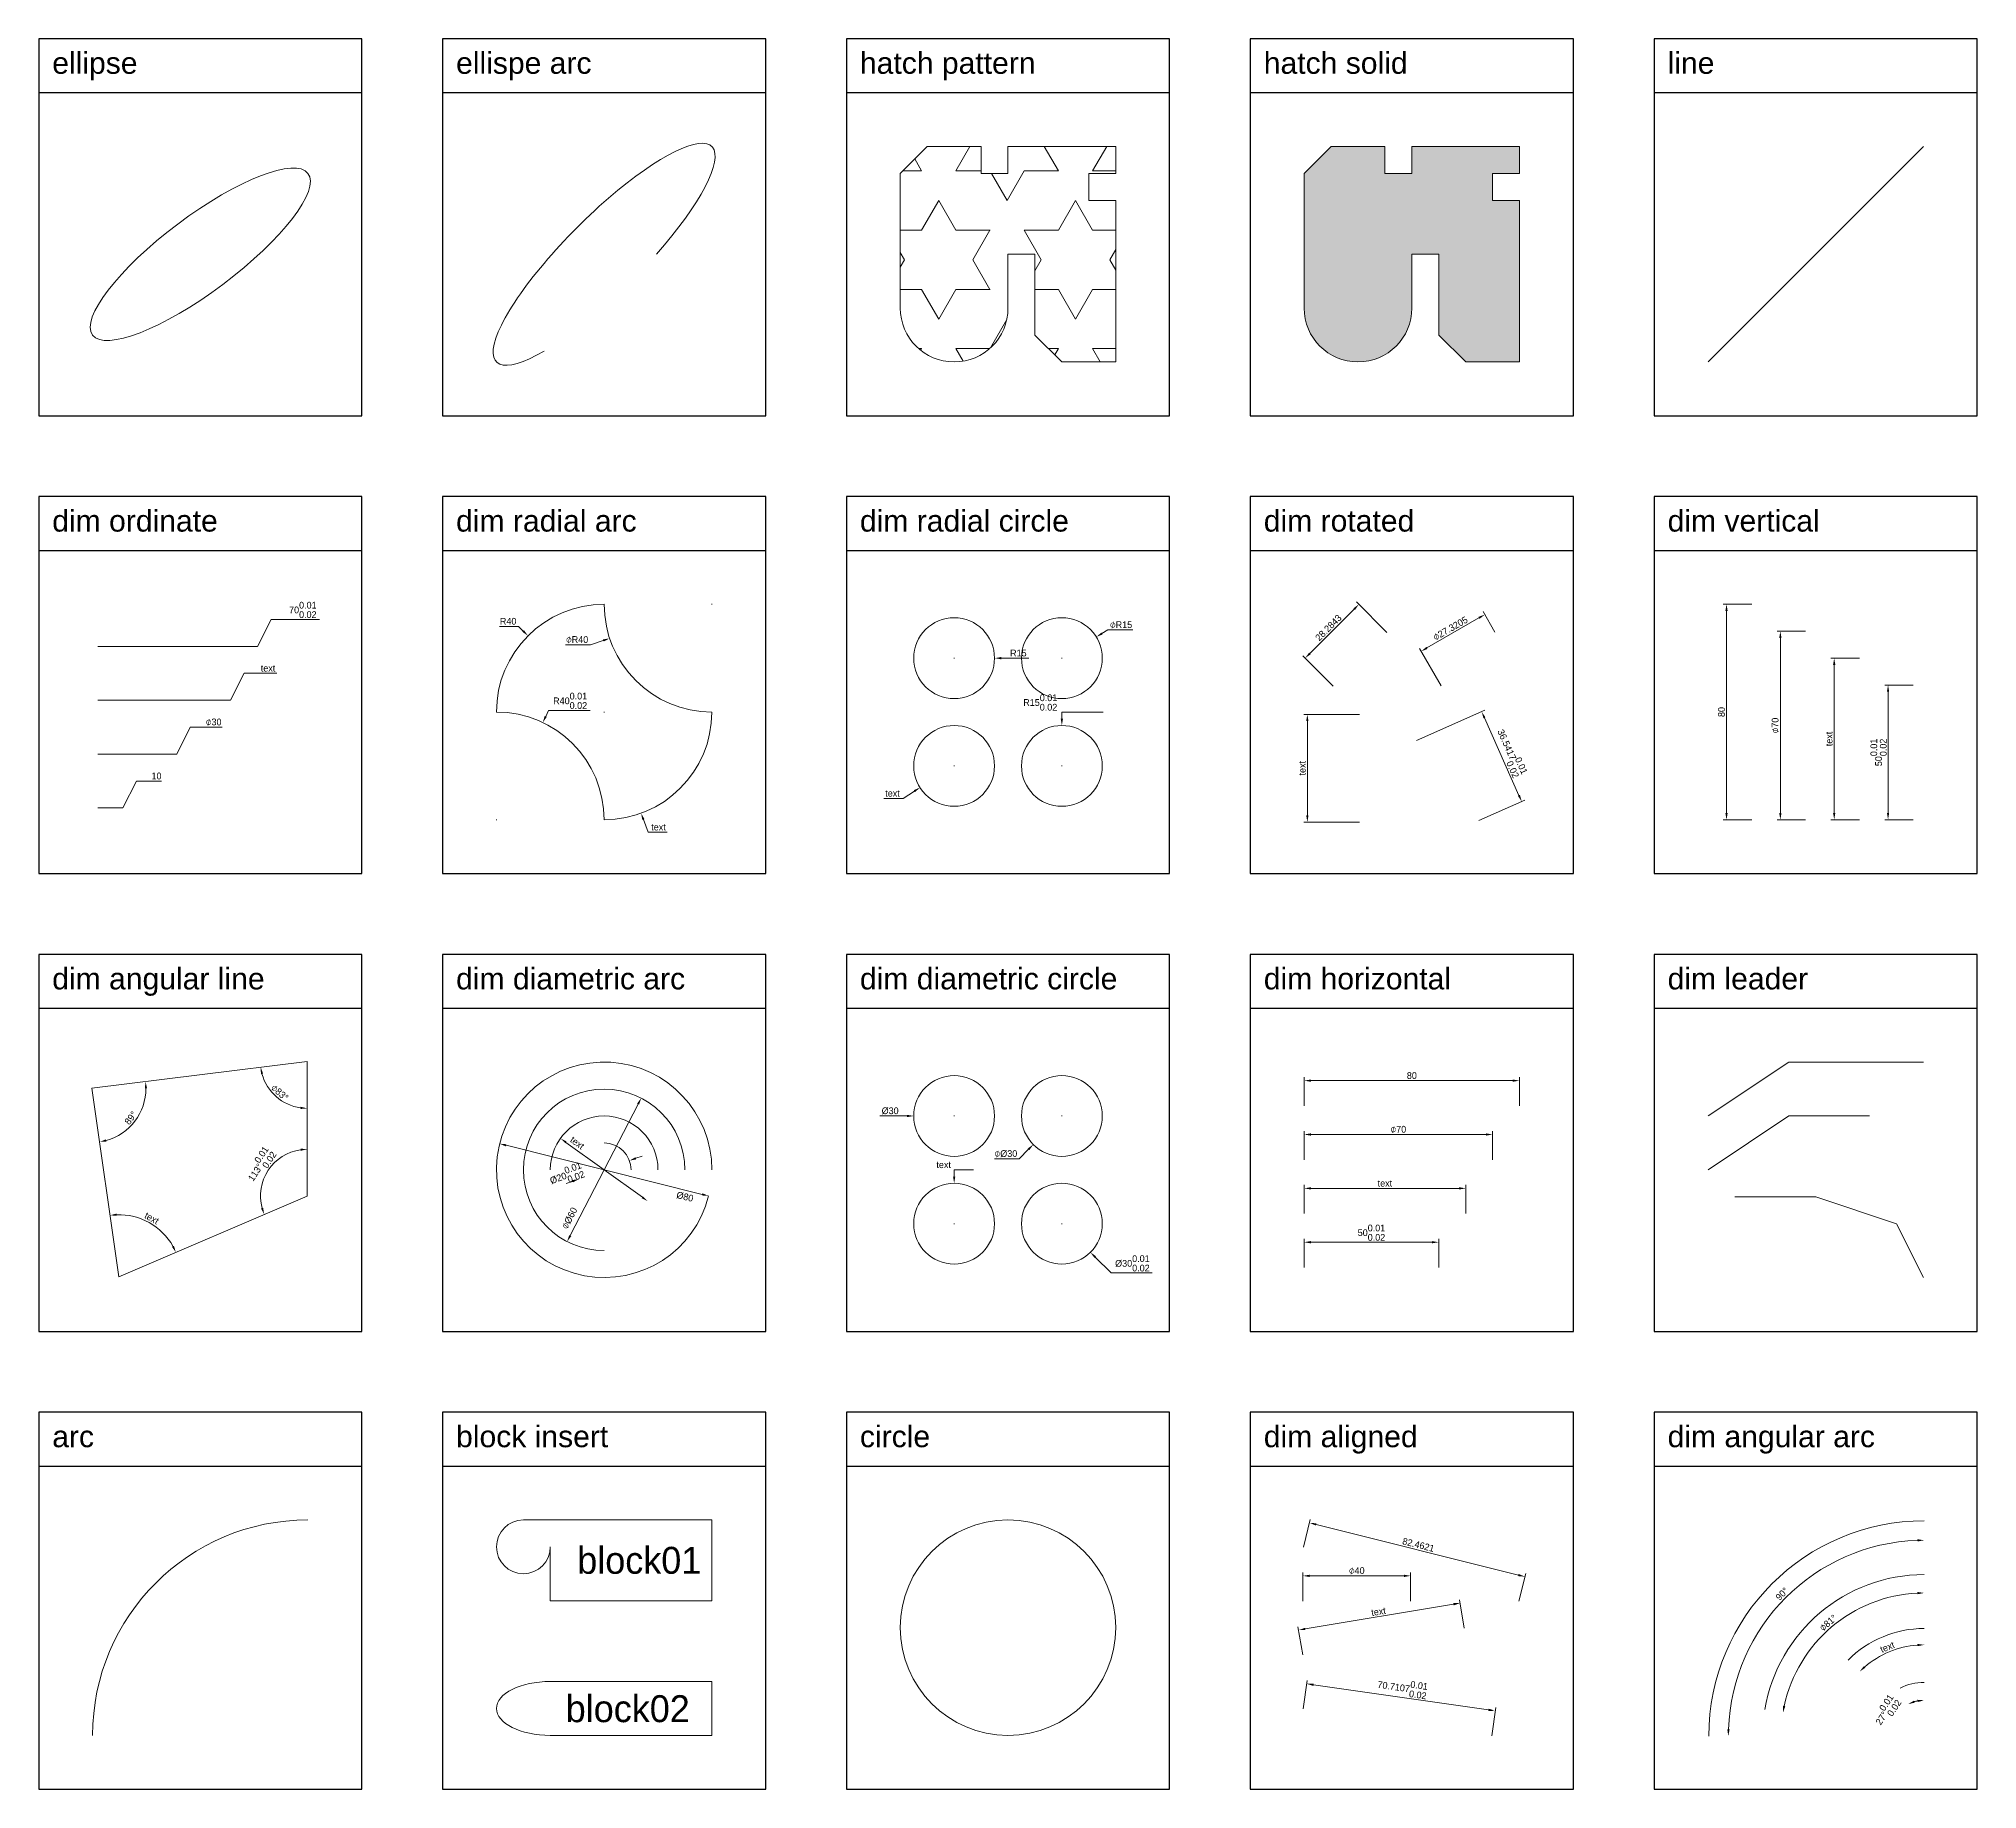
# Model space of a CAD drawing. Extents: x 15 to 735, y 15 to 1192.
# Drawn here: x 15 to 735, y 15 to 665 of the extents above; entities that cross this region are included whole.
import ezdxf

# ---------------------------------------------------------------- set-up
doc = ezdxf.new("R2010")
doc.units = 0
doc.layers.get('0').update_dxf_attribs({"lineweight": 9, "true_color": 0xffffff})
doc.layers.get('Defpoints').update_dxf_attribs({"true_color": 0xffffff})
doc.layers.add('boxes', color=7, linetype='Continuous', true_color=0xffffff)
doc.layers.add('entities', color=7, linetype='Continuous', lineweight=13, true_color=0xffffff)
doc.styles.add('textstyle1', font='txt')
doc.styles.add('textstyle18', font='')
doc.styles.add('textstyle2', font='txt')
doc.styles.add('textstyle20', font='')
doc.styles.add('textstyle21', font='')
doc.styles.add('textstyle22', font='')
doc.styles.add('textstyle23', font='')
doc.styles.add('textstyle24', font='')
doc.styles.add('textstyle25', font='')
doc.styles.add('textstyle26', font='')
doc.styles.add('textstyle27', font='')
doc.styles.add('textstyle28', font='')
doc.styles.add('textstyle29', font='')
doc.styles.add('textstyle3', font='')
doc.styles.add('textstyle30', font='')
doc.styles.add('textstyle31', font='')
doc.styles.add('textstyle4', font='')
doc.styles.add('textstyle5', font='')
doc.styles.add('textstyle6', font='')
doc.styles.add('textstyle7', font='')
doc.styles.add('textstyle8', font='')
doc.styles.add('textstyle9', font='')
doc.styles.get('textstyle18').set_extended_font_data('Arial')
doc.styles.get('textstyle20').set_extended_font_data('Arial')
doc.styles.get('textstyle21').set_extended_font_data('Arial')
doc.styles.get('textstyle22').set_extended_font_data('Arial')
doc.styles.get('textstyle23').set_extended_font_data('Arial')
doc.styles.get('textstyle24').set_extended_font_data('Arial')
doc.styles.get('textstyle25').set_extended_font_data('Arial')
doc.styles.get('textstyle26').set_extended_font_data('Arial')
doc.styles.get('textstyle27').set_extended_font_data('Arial')
doc.styles.get('textstyle28').set_extended_font_data('Arial')
doc.styles.get('textstyle29').set_extended_font_data('Arial')
doc.styles.get('textstyle3').set_extended_font_data('Arial')
doc.styles.get('textstyle30').set_extended_font_data('Arial')
doc.styles.get('textstyle31').set_extended_font_data('Arial')
doc.styles.get('textstyle4').set_extended_font_data('Arial')
doc.styles.get('textstyle5').set_extended_font_data('Arial')
doc.styles.get('textstyle6').set_extended_font_data('Arial')
doc.styles.get('textstyle7').set_extended_font_data('Arial')
doc.styles.get('textstyle8').set_extended_font_data('Arial')
doc.styles.get('textstyle9').set_extended_font_data('Arial')
doc.dimstyles.new('QCADDimStyle', dxfattribs={"dimtxt": 2.5, "dimasz": 2.5, "dimexe": 1.25, "dimexo": 0.625, "dimtad": 1, "dimtoh": 1, "dimdec": 4, "dimzin": 0, "dimdsep": 46, "dimtxsty": 'Standard', "dimcen": 0.09, "dimadec": 0, "dimazin": 0, "dimtfac": 1, "dimtdec": 4, "dimtofl": 0, "dimtmove": 0, "dimatfit": 3, "dimfxl": 1, "dimtolj": 1, "dimtzin": 0, "dimarcsym": 0})

msp = doc.modelspace()

# ---------------------------------------------------------------- texts
at = {"layer": 'boxes', "char_height": 8, "attachment_point": 1}
for s, insert, style in [('ellipse', (20, 660), 'textstyle5'), ('ellispe arc', (170, 660), 'textstyle6'), ('hatch pattern', (320, 660), 'textstyle7'), ('hatch solid', (470, 660), 'textstyle8'), ('line', (620, 660), 'textstyle9'), ('dim ordinate', (20, 490), 'textstyle29'), ('dim radial arc', (170, 490), 'textstyle30'), ('dim radial circle', (320, 490), 'textstyle31'), ('dim rotated', (470, 490), 'textstyle3'), ('dim vertical', (620, 490), 'textstyle4'), ('dim angular line', (20, 320), 'textstyle24'), ('dim diametric arc', (170, 320), 'textstyle25'), ('dim diametric circle', (320, 320), 'textstyle26'), ('dim horizontal', (470, 320), 'textstyle27'), ('dim leader', (620, 320), 'textstyle28'), ('arc', (20, 150), 'textstyle18'), ('block insert', (170, 150), 'textstyle20'), ('circle', (320, 150), 'textstyle21'), ('dim aligned', (470, 150), 'textstyle22'), ('dim angular arc', (620, 150), 'textstyle23')]:
    msp.add_mtext(s, dxfattribs=dict(at, insert=insert, style=style))

# ---------------------------------------------------------------- blocks, each defined once
blk = doc.blocks.new('*D64')
at = {"color": 0, "lineweight": -2}
blk.add_arc((20, 10), 23.08, 29.40763, 91.92106, dxfattribs=at)
at = {"color": 0}
for points in [[(19.19, 33.48), (19.26, 32.65), (16.74, 32.85)], [(39.73, 21.15), (40.48, 21.52), (41.21, 19.09)]]:
    blk.add_solid(points, dxfattribs=at)
at = {"layer": 'Defpoints', "color": 0}
for p in [(10, 80), (90, 40), (35.39, 27.2), (20, 10), (20, 10)]:
    blk.add_point(p, dxfattribs=at)
at = {"color": 0, "insert": (32.23, 31.76), "char_height": 2.5, "attachment_point": 5, "rotation": 330.66435}
blk.add_mtext('text', dxfattribs=at)
blk = doc.blocks.new('*D65')
at = {"color": 0, "lineweight": -2}
blk.add_arc((90, 40), 17.38, 98.25033, 194.94826, dxfattribs=at)
at = {"color": 0}
for points in [[(87.54, 56.78), (87.48, 57.61), (90, 57.38)], [(72.82, 35.38), (73.61, 35.65), (74.03, 33.15)]]:
    blk.add_solid(points, dxfattribs=at)
at = {"layer": 'Defpoints', "color": 0}
for p in [(90, 71.31), (79.37, 53.74), (90, 39.38), (90.57, 40.25), (42.36, 19.58)]:
    blk.add_point(p, dxfattribs=at)
at = {"color": 0, "insert": (72.54, 51.52), "char_height": 2.5, "attachment_point": 5, "rotation": 56.5993}
blk.add_mtext('\\A1;\\A1;113%%d\\S0.01^ 0.02;', dxfattribs=at)
blk = doc.blocks.new('*D66')
at = {"color": 0, "lineweight": -2}
blk.add_arc((10, 80), 20.09, 285.26614, 359.98898, dxfattribs=at)
at = {"color": 0}
for points in [[(30.5, 80.02), (29.67, 79.97), (29.93, 82.49)], [(15.2, 61.03), (15.37, 60.22), (12.84, 60.12)]]:
    blk.add_solid(points, dxfattribs=at)
at = {"layer": 'Defpoints', "color": 0}
for p in [(90, 90), (10, 80), (10, 80), (22.31, 64.13), (20, 10)]:
    blk.add_point(p, dxfattribs=at)
at = {"color": 0, "insert": (24.42, 68.98), "char_height": 2.5, "attachment_point": 5, "rotation": 52.62756}
blk.add_mtext('\\A1;89%%d', dxfattribs=at)
blk = doc.blocks.new('*D67')
at = {"color": 0, "lineweight": -2}
blk.add_arc((90, 90), 17.44, 195.34689, 261.77812, dxfattribs=at)
at = {"color": 0}
for points in [[(73.59, 85.47), (72.78, 85.3), (72.7, 87.84)], [(87.48, 72.33), (87.54, 73.16), (90, 72.56)]]:
    blk.add_solid(points, dxfattribs=at)
at = {"layer": 'Defpoints', "color": 0}
for p in [(90, 90), (90.62, 90.08), (31.17, 82.65), (75.67, 80.06), (90, 40)]:
    blk.add_point(p, dxfattribs=at)
at = {"color": 0, "insert": (79.74, 78.38), "char_height": 2.5, "attachment_point": 5, "rotation": 318.56251}
blk.add_mtext('⌀\\A1;83%%d', dxfattribs=at)
blk = doc.blocks.new('*D32')
at = {"color": 0, "lineweight": -2}
blk.add_line((13.62, 59.1), (86.38, 40.9), dxfattribs=at)
at = {"color": 0}
for points in [[(13.72, 59.5), (13.52, 58.69), (11.19, 59.7)], [(86.28, 40.5), (86.48, 41.31), (88.81, 40.3)]]:
    blk.add_solid(points, dxfattribs=at)
at = {"layer": 'Defpoints', "color": 0}
for p in [(11.19, 59.7), (88.81, 40.3)]:
    blk.add_point(p, dxfattribs=at)
at = {"color": 0, "insert": (80, 40), "char_height": 2.5, "attachment_point": 5, "rotation": 345.96376}
blk.add_mtext('\\A1;%%c80', dxfattribs=at)
blk = doc.blocks.new('*D33')
at = {"color": 0, "lineweight": -2}
blk.add_line((62.61, 74.44), (37.39, 25.56), dxfattribs=at)
at = {"color": 0}
for points in [[(62.98, 74.25), (62.24, 74.63), (63.76, 76.66)], [(37.02, 25.75), (37.76, 25.37), (36.24, 23.34)]]:
    blk.add_solid(points, dxfattribs=at)
at = {"layer": 'Defpoints', "color": 0}
for p in [(63.76, 76.66), (36.24, 23.34)]:
    blk.add_point(p, dxfattribs=at)
at = {"color": 0, "insert": (37.17, 32.05), "char_height": 2.5, "attachment_point": 5, "rotation": 62.70062}
blk.add_mtext('\\A1;⌀%%c60', dxfattribs=at)
blk = doc.blocks.new('*D34')
at = {"color": 0, "lineweight": -2}
blk.add_line((64.21, 39.79), (35.79, 60.21), dxfattribs=at)
at = {"color": 0}
for points in [[(36.03, 60.55), (35.55, 59.88), (33.76, 61.67)], [(63.97, 39.45), (64.45, 40.12), (66.24, 38.33)]]:
    blk.add_solid(points, dxfattribs=at)
at = {"layer": 'Defpoints', "color": 0}
for p in [(33.76, 61.67), (66.24, 38.33)]:
    blk.add_point(p, dxfattribs=at)
at = {"color": 0, "insert": (40, 60), "char_height": 2.5, "attachment_point": 5, "rotation": 324.29222}
blk.add_mtext('\\A1;text', dxfattribs=at)
blk = doc.blocks.new('*D35')
at = {"color": 0, "lineweight": -2}
for p, q in [((61.75, 54.28), (64.1, 55.13)), ((38.25, 45.72), (35.9, 44.87)), ((49.91, 50), (50.09, 50)), ((50, 49.91), (50, 50.09))]:
    blk.add_line(p, q, dxfattribs=at)
at = {"color": 0}
for points in [[(61.6, 54.67), (61.89, 53.88), (59.4, 53.42)], [(38.4, 45.33), (38.11, 46.12), (40.6, 46.58)]]:
    blk.add_solid(points, dxfattribs=at)
at = {"layer": 'Defpoints', "color": 0}
for p in [(59.4, 53.42), (40.6, 46.58)]:
    blk.add_point(p, dxfattribs=at)
at = {"color": 0, "insert": (36, 48.03), "char_height": 2.5, "attachment_point": 5, "rotation": 20.00392}
blk.add_mtext('\\A1;\\A1;%%c20\\S0.01^ 0.02;', dxfattribs=at)
blk = doc.blocks.new('*D52')
at = {"color": 0, "lineweight": -2}
for p, q in [((2.44, 70), (12.5, 70)), ((29.91, 70), (30.09, 70)), ((30, 69.91), (30, 70.09))]:
    blk.add_line(p, q, dxfattribs=at)
at = {"color": 0}
blk.add_solid([(12.5, 69.58), (12.5, 70.42), (15, 70)], dxfattribs=at)
at = {"layer": 'Defpoints', "color": 0}
for p in [(15, 70), (45, 70)]:
    blk.add_point(p, dxfattribs=at)
at = {"color": 0, "insert": (6.22, 71.88), "char_height": 2.5, "attachment_point": 5}
blk.add_mtext('\\A1;%%c30', dxfattribs=at)
blk = doc.blocks.new('*D53')
at = {"color": 0, "lineweight": -2}
for p, q in [((69.91, 70), (70.09, 70)), ((70, 69.91), (70, 70.09)), ((57.63, 57.63), (54.09, 54.09)), ((45.01, 54.09), (54.09, 54.09))]:
    blk.add_line(p, q, dxfattribs=at)
at = {"color": 0}
blk.add_solid([(57.92, 57.33), (57.33, 57.92), (59.39, 59.39)], dxfattribs=at)
at = {"layer": 'Defpoints', "color": 0}
for p in [(80.61, 80.61), (59.39, 59.39)]:
    blk.add_point(p, dxfattribs=at)
at = {"color": 0, "insert": (49.24, 55.97), "char_height": 2.5, "attachment_point": 5}
blk.add_mtext('\\A1;⌀%%c30', dxfattribs=at)
blk = doc.blocks.new('*D54')
at = {"color": 0, "lineweight": -2}
for p, q in [((37.17, 50), (30, 50)), ((30, 47.5), (30, 50)), ((29.91, 30), (30.09, 30)), ((30, 29.91), (30, 30.09))]:
    blk.add_line(p, q, dxfattribs=at)
at = {"color": 0}
blk.add_solid([(29.58, 47.5), (30.42, 47.5), (30, 45)], dxfattribs=at)
at = {"layer": 'Defpoints', "color": 0}
for p in [(30, 45), (30, 15)]:
    blk.add_point(p, dxfattribs=at)
at = {"color": 0, "insert": (26.1, 51.88), "char_height": 2.5, "attachment_point": 5}
blk.add_mtext('\\A1;text', dxfattribs=at)
blk = doc.blocks.new('*D55')
at = {"color": 0, "lineweight": -2}
for p, q in [((69.91, 30), (70.09, 30)), ((70, 29.91), (70, 30.09)), ((82.37, 17.63), (88.27, 11.73)), ((103.53, 11.73), (88.27, 11.73))]:
    blk.add_line(p, q, dxfattribs=at)
at = {"color": 0}
blk.add_solid([(82.67, 17.92), (82.08, 17.33), (80.61, 19.39)], dxfattribs=at)
at = {"layer": 'Defpoints', "color": 0}
for p in [(59.39, 40.61), (80.61, 19.39)]:
    blk.add_point(p, dxfattribs=at)
at = {"color": 0, "insert": (96.21, 15.27), "char_height": 2.5, "attachment_point": 5}
blk.add_mtext('\\A1;\\A1;%%c30\\S0.01^ 0.02;', dxfattribs=at)
blk = doc.blocks.new('*D68')
at = {"color": 0, "lineweight": -2}
for p, q in [((10, 80.62), (10, 91.25)), ((12.5, 90), (87.5, 90)), ((90, 80.62), (90, 91.25))]:
    blk.add_line(p, q, dxfattribs=at)
at = {"color": 0}
for points in [[(12.5, 90.42), (12.5, 89.58), (10, 90)], [(87.5, 89.58), (87.5, 90.42), (90, 90)]]:
    blk.add_solid(points, dxfattribs=at)
at = {"layer": 'Defpoints', "color": 0}
for p in [(90, 90), (10, 80), (90, 80)]:
    blk.add_point(p, dxfattribs=at)
at = {"color": 0, "insert": (50, 91.88), "char_height": 2.5, "attachment_point": 5}
blk.add_mtext('\\A1;80', dxfattribs=at)
blk = doc.blocks.new('*D69')
at = {"color": 0, "lineweight": -2}
for p, q in [((10, 60.62), (10, 71.25)), ((12.5, 70), (77.5, 70)), ((80, 60.62), (80, 71.25))]:
    blk.add_line(p, q, dxfattribs=at)
at = {"color": 0}
for points in [[(12.5, 70.42), (12.5, 69.58), (10, 70)], [(77.5, 69.58), (77.5, 70.42), (80, 70)]]:
    blk.add_solid(points, dxfattribs=at)
at = {"layer": 'Defpoints', "color": 0}
for p in [(80, 70), (10, 60), (80, 60)]:
    blk.add_point(p, dxfattribs=at)
at = {"color": 0, "insert": (45, 71.88), "char_height": 2.5, "attachment_point": 5}
blk.add_mtext('\\A1;⌀70', dxfattribs=at)
blk = doc.blocks.new('*D70')
at = {"color": 0, "lineweight": -2}
for p, q in [((10, 40.62), (10, 51.25)), ((70, 40.62), (70, 51.25)), ((12.5, 50), (67.5, 50))]:
    blk.add_line(p, q, dxfattribs=at)
at = {"color": 0}
for points in [[(12.5, 50.42), (12.5, 49.58), (10, 50)], [(67.5, 49.58), (67.5, 50.42), (70, 50)]]:
    blk.add_solid(points, dxfattribs=at)
at = {"layer": 'Defpoints', "color": 0}
for p in [(70, 50), (10, 40), (70, 40)]:
    blk.add_point(p, dxfattribs=at)
at = {"color": 0, "insert": (40, 51.88), "char_height": 2.5, "attachment_point": 5}
blk.add_mtext('\\A1;text', dxfattribs=at)
blk = doc.blocks.new('*D71')
at = {"color": 0, "lineweight": -2}
for p, q in [((10, 20.62), (10, 31.25)), ((12.5, 30), (57.5, 30)), ((60, 20.62), (60, 31.25))]:
    blk.add_line(p, q, dxfattribs=at)
at = {"color": 0}
for points in [[(12.5, 30.42), (12.5, 29.58), (10, 30)], [(57.5, 29.58), (57.5, 30.42), (60, 30)]]:
    blk.add_solid(points, dxfattribs=at)
at = {"layer": 'Defpoints', "color": 0}
for p in [(60, 30), (10, 20), (60, 20)]:
    blk.add_point(p, dxfattribs=at)
at = {"color": 0, "insert": (35, 33.54), "char_height": 2.5, "attachment_point": 5}
blk.add_mtext('\\A1;\\A1;50\\S0.01^ 0.02;', dxfattribs=at)
blk = doc.blocks.new('arc')
blk.add_arc((90, 10), 80, 90, 180)
blk = doc.blocks.new('block01')
for p, q in [((20, 90), (90, 90)), ((90, 60), (90, 90)), ((30, 80), (30, 60)), ((30, 60), (90, 60))]:
    blk.add_line(p, q)
blk.add_arc((20, 80), 10, 90, 0)
at = {"insert": (40, 80), "char_height": 10, "width": 100, "attachment_point": 1, "style": 'textstyle1'}
blk.add_mtext('block01', dxfattribs=at)
blk = doc.blocks.new('block02')
for p, q in [((30, 30), (90, 30)), ((90, 30), (90, 10)), ((90, 10), (30, 10))]:
    blk.add_line(p, q)
blk.add_ellipse((30, 20), major_axis=(20, 0), ratio=0.5, start_param=1.570796327, end_param=4.71238898)
at = {"insert": (35.71712, 24.90368), "char_height": 10, "width": 100, "attachment_point": 1, "style": 'textstyle2'}
blk.add_mtext('block02', dxfattribs=at)
blk = doc.blocks.new('block_insert')
for name in ['block01', 'block02']:
    blk.add_blockref(name, (0, 0))
blk = doc.blocks.new('circle')
blk.add_circle((50, 50), 40)
blk = doc.blocks.new('*D36')
at = {"color": 0, "lineweight": -2}
for p, q in [((10.15, 80.61), (12.73, 90.91)), ((14.85, 89.1), (90, 70.31)), ((90.15, 60.61), (92.73, 70.91))]:
    blk.add_line(p, q, dxfattribs=at)
at = {"color": 0}
for points in [[(14.95, 89.5), (14.75, 88.69), (12.43, 89.7)], [(89.9, 69.9), (90.1, 70.71), (92.43, 69.7)]]:
    blk.add_solid(points, dxfattribs=at)
at = {"layer": 'Defpoints', "color": 0}
for p in [(10, 80), (92.43, 69.7), (90, 60)]:
    blk.add_point(p, dxfattribs=at)
at = {"color": 0, "insert": (52.88, 81.52), "char_height": 2.5, "attachment_point": 5, "rotation": 345.96376}
blk.add_mtext('\\A1;82.4621', dxfattribs=at)
blk = doc.blocks.new('*D37')
at = {"color": 0, "lineweight": -2}
for p, q in [((10, 60.62), (10, 71.25)), ((12.5, 70), (47.5, 70)), ((50, 60.62), (50, 71.25))]:
    blk.add_line(p, q, dxfattribs=at)
at = {"color": 0}
for points in [[(12.5, 70.42), (12.5, 69.58), (10, 70)], [(47.5, 69.58), (47.5, 70.42), (50, 70)]]:
    blk.add_solid(points, dxfattribs=at)
at = {"layer": 'Defpoints', "color": 0}
for p in [(50, 70), (10, 60), (50, 60)]:
    blk.add_point(p, dxfattribs=at)
at = {"color": 0, "insert": (30, 71.88), "char_height": 2.5, "attachment_point": 5}
blk.add_mtext('\\A1;⌀40', dxfattribs=at)
blk = doc.blocks.new('*D38')
at = {"color": 0, "lineweight": -2}
for p, q in [((10.82, 50.27), (65.89, 59.45)), ((69.9, 50.62), (68.15, 61.1)), ((9.9, 40.62), (8.15, 51.1))]:
    blk.add_line(p, q, dxfattribs=at)
at = {"color": 0}
for points in [[(65.96, 59.04), (65.82, 59.86), (68.36, 59.86)], [(10.75, 50.69), (10.89, 49.86), (8.36, 49.86)]]:
    blk.add_solid(points, dxfattribs=at)
at = {"layer": 'Defpoints', "color": 0}
for p in [(68.36, 59.86), (70, 50), (10, 40)]:
    blk.add_point(p, dxfattribs=at)
at = {"color": 0, "insert": (38.05, 56.71), "char_height": 2.5, "attachment_point": 5, "rotation": 9.46232}
blk.add_mtext('\\A1;text', dxfattribs=at)
blk = doc.blocks.new('*D39')
at = {"color": 0, "lineweight": -2}
for p, q in [((10.09, 20.62), (11.59, 31.14)), ((13.89, 29.55), (78.94, 20.25)), ((80.09, 10.62), (81.59, 21.14))]:
    blk.add_line(p, q, dxfattribs=at)
at = {"color": 0}
for points in [[(13.95, 29.96), (13.83, 29.13), (11.41, 29.9)], [(78.88, 19.84), (79, 20.67), (81.41, 19.9)]]:
    blk.add_solid(points, dxfattribs=at)
at = {"layer": 'Defpoints', "color": 0}
for p in [(10, 20), (81.41, 19.9), (80, 10)]:
    blk.add_point(p, dxfattribs=at)
at = {"color": 0, "insert": (46.92, 28.41), "char_height": 2.5, "attachment_point": 5, "rotation": 351.8699}
blk.add_mtext('\\A1;\\A1;70.7107\\S0.01^ 0.02;', dxfattribs=at)
blk = doc.blocks.new('*D48')
at = {"color": 0, "lineweight": -2}
blk.add_arc((90, 10), 33.93, 94.22207, 130.77793, dxfattribs=at)
at = {"color": 0}
for points in [[(87.52, 43.43), (87.49, 44.26), (90, 43.93)], [(67.55, 36), (68.12, 35.39), (66.01, 33.99)]]:
    blk.add_solid(points, dxfattribs=at)
at = {"layer": 'Defpoints', "color": 0}
for p in [(90, 50), (61.72, 38.28), (81.22, 42.78), (90, 10), (90, 10)]:
    blk.add_point(p, dxfattribs=at)
at = {"color": 0, "insert": (76.3, 43.08), "char_height": 2.5, "attachment_point": 5, "rotation": 22.5}
blk.add_mtext('text', dxfattribs=at)
blk = doc.blocks.new('*D49')
at = {"color": 0, "lineweight": -2}
blk.add_arc((90, 10), 13.34, 100.75456, 105.81049, dxfattribs=at)
at = {"color": 0}
for points in [[(86.22, 23.22), (86.52, 22.45), (84.03, 21.93)], [(87.55, 22.69), (87.47, 23.52), (90, 23.34)]]:
    blk.add_solid(points, dxfattribs=at)
at = {"layer": 'Defpoints', "color": 0}
for p in [(90, 30), (81.06, 27.89), (87.95, 23.18), (90, 10), (90, 10)]:
    blk.add_point(p, dxfattribs=at)
at = {"color": 0, "insert": (76, 19.38), "char_height": 2.5, "attachment_point": 5, "rotation": 56.19157}
blk.add_mtext('\\A1;\\A1;27%%d\\S0.01^ 0.02;', dxfattribs=at)
blk = doc.blocks.new('*D50')
at = {"color": 0, "lineweight": -2}
blk.add_arc((90, 10), 72.76, 91.96866, 178.03134, dxfattribs=at)
at = {"color": 0}
for points in [[(87.51, 82.3), (87.49, 83.14), (90, 82.76)], [(16.86, 12.51), (17.7, 12.49), (17.24, 10)]]:
    blk.add_solid(points, dxfattribs=at)
at = {"layer": 'Defpoints', "color": 0}
for p in [(90, 90), (53.62, 73.02), (10, 10), (90, 10), (90, 10)]:
    blk.add_point(p, dxfattribs=at)
at = {"color": 0, "insert": (37.18, 62.82), "char_height": 2.5, "attachment_point": 5, "rotation": 45}
blk.add_mtext('\\A1;90%%d', dxfattribs=at)
blk = doc.blocks.new('*D51')
at = {"color": 0, "lineweight": -2}
blk.add_arc((90, 10), 53.19, 92.69327, 167.8444, dxfattribs=at)
at = {"color": 0}
for points in [[(87.51, 62.71), (87.49, 63.55), (90, 63.19)], [(37.59, 21.28), (38.41, 21.12), (37.53, 18.74)]]:
    blk.add_solid(points, dxfattribs=at)
at = {"layer": 'Defpoints', "color": 0}
for p in [(90, 70), (65.98, 57.46), (30.82, 19.86), (90, 10), (90, 10)]:
    blk.add_point(p, dxfattribs=at)
at = {"color": 0, "insert": (54.37, 52.06), "char_height": 2.5, "attachment_point": 5, "rotation": 40.26884}
blk.add_mtext('⌀\\A1;81%%d', dxfattribs=at)
blk = doc.blocks.new('*D40')
at = {"color": 0, "lineweight": -2}
for p, q in [((10.92, 72.61), (27.39, 89.08)), ((39.56, 80.44), (28.27, 91.73)), ((19.56, 60.44), (8.27, 71.73))]:
    blk.add_line(p, q, dxfattribs=at)
at = {"color": 0}
for points in [[(27.68, 88.78), (27.09, 89.37), (29.15, 90.85)], [(10.63, 72.91), (11.22, 72.32), (9.15, 70.85)]]:
    blk.add_solid(points, dxfattribs=at)
at = {"layer": 'Defpoints', "color": 0}
for p in [(29.15, 90.85), (40, 80), (20, 60)]:
    blk.add_point(p, dxfattribs=at)
at = {"color": 0, "insert": (17.83, 82.17), "char_height": 2.5, "attachment_point": 5, "rotation": 45}
blk.add_mtext('\\A1;28.2843', dxfattribs=at)
blk = doc.blocks.new('*D41')
at = {"color": 0, "lineweight": -2}
for p, q in [((79.69, 80.54), (75.29, 88.16)), ((54.42, 74.66), (73.75, 85.83)), ((59.69, 60.54), (51.63, 74.5))]:
    blk.add_line(p, q, dxfattribs=at)
at = {"color": 0}
for points in [[(73.96, 85.46), (73.54, 86.19), (75.92, 87.08)], [(54.21, 75.03), (54.63, 74.3), (52.25, 73.41)]]:
    blk.add_solid(points, dxfattribs=at)
at = {"layer": 'Defpoints', "color": 0}
for p in [(75.92, 87.08), (80, 80), (60, 60)]:
    blk.add_point(p, dxfattribs=at)
at = {"color": 0, "insert": (63.15, 81.87), "char_height": 2.5, "attachment_point": 5, "rotation": 30}
blk.add_mtext('\\A1;⌀27.3205', dxfattribs=at)
blk = doc.blocks.new('*D42')
at = {"color": 0, "lineweight": -2}
for p, q in [((29.38, 50), (8.75, 50)), ((10, 12.5), (10, 47.5)), ((29.38, 10), (8.75, 10))]:
    blk.add_line(p, q, dxfattribs=at)
at = {"color": 0}
for points in [[(10.42, 47.5), (9.58, 47.5), (10, 50)], [(9.58, 12.5), (10.42, 12.5), (10, 10)]]:
    blk.add_solid(points, dxfattribs=at)
at = {"layer": 'Defpoints', "color": 0}
for p in [(10, 50), (30, 50), (30, 10)]:
    blk.add_point(p, dxfattribs=at)
at = {"color": 0, "insert": (8.12, 30), "char_height": 2.5, "attachment_point": 5, "rotation": 90}
blk.add_mtext('\\A1;text', dxfattribs=at)
blk = doc.blocks.new('*D43')
at = {"color": 0, "lineweight": -2}
for p, q in [((50.57, 40.25), (75.89, 51.53)), ((88.59, 19.92), (75.77, 48.74)), ((73.69, 10.55), (90.75, 18.14))]:
    blk.add_line(p, q, dxfattribs=at)
at = {"color": 0}
for points in [[(76.15, 48.9), (75.39, 48.57), (74.75, 51.02)], [(88.21, 19.75), (88.98, 20.09), (89.61, 17.64)]]:
    blk.add_solid(points, dxfattribs=at)
at = {"layer": 'Defpoints', "color": 0}
for p in [(74.75, 51.02), (50, 40), (73.11, 10.29)]:
    blk.add_point(p, dxfattribs=at)
at = {"color": 0, "insert": (85.42, 35.77), "char_height": 2.5, "attachment_point": 5, "rotation": 294}
blk.add_mtext('\\A1;\\A1;36.5417\\S0.01^ 0.02;', dxfattribs=at)
blk = doc.blocks.new('*D56')
at = {"color": 0, "lineweight": -2}
for p, q in [((19.38, 90), (8.75, 90)), ((10, 12.5), (10, 87.5)), ((19.38, 10), (8.75, 10))]:
    blk.add_line(p, q, dxfattribs=at)
at = {"color": 0}
for points in [[(10.42, 87.5), (9.58, 87.5), (10, 90)], [(9.58, 12.5), (10.42, 12.5), (10, 10)]]:
    blk.add_solid(points, dxfattribs=at)
at = {"layer": 'Defpoints', "color": 0}
for p in [(10, 90), (20, 90), (20, 10)]:
    blk.add_point(p, dxfattribs=at)
at = {"color": 0, "insert": (8.13, 50), "char_height": 2.5, "attachment_point": 5, "rotation": 90}
blk.add_mtext('\\A1;80', dxfattribs=at)
blk = doc.blocks.new('*D57')
at = {"color": 0, "lineweight": -2}
for p, q in [((39.38, 80), (28.75, 80)), ((30, 12.5), (30, 77.5)), ((39.38, 10), (28.75, 10))]:
    blk.add_line(p, q, dxfattribs=at)
at = {"color": 0}
for points in [[(30.42, 77.5), (29.58, 77.5), (30, 80)], [(29.58, 12.5), (30.42, 12.5), (30, 10)]]:
    blk.add_solid(points, dxfattribs=at)
at = {"layer": 'Defpoints', "color": 0}
for p in [(30, 80), (40, 80), (40, 10)]:
    blk.add_point(p, dxfattribs=at)
at = {"color": 0, "insert": (28.12, 45), "char_height": 2.5, "attachment_point": 5, "rotation": 90}
blk.add_mtext('\\A1;⌀70', dxfattribs=at)
blk = doc.blocks.new('*D58')
at = {"color": 0, "lineweight": -2}
for p, q in [((59.38, 70), (48.75, 70)), ((50, 12.5), (50, 67.5)), ((59.38, 10), (48.75, 10))]:
    blk.add_line(p, q, dxfattribs=at)
at = {"color": 0}
for points in [[(50.42, 67.5), (49.58, 67.5), (50, 70)], [(49.58, 12.5), (50.42, 12.5), (50, 10)]]:
    blk.add_solid(points, dxfattribs=at)
at = {"layer": 'Defpoints', "color": 0}
for p in [(50, 70), (60, 70), (60, 10)]:
    blk.add_point(p, dxfattribs=at)
at = {"color": 0, "insert": (48.12, 40), "char_height": 2.5, "attachment_point": 5, "rotation": 90}
blk.add_mtext('\\A1;text', dxfattribs=at)
blk = doc.blocks.new('*D59')
at = {"color": 0, "lineweight": -2}
for p, q in [((79.38, 60), (68.75, 60)), ((70, 12.5), (70, 57.5)), ((79.38, 10), (68.75, 10))]:
    blk.add_line(p, q, dxfattribs=at)
at = {"color": 0}
for points in [[(70.42, 57.5), (69.58, 57.5), (70, 60)], [(69.58, 12.5), (70.42, 12.5), (70, 10)]]:
    blk.add_solid(points, dxfattribs=at)
at = {"layer": 'Defpoints', "color": 0}
for p in [(70, 60), (80, 60), (80, 10)]:
    blk.add_point(p, dxfattribs=at)
at = {"color": 0, "insert": (66.46, 35), "char_height": 2.5, "attachment_point": 5, "rotation": 90}
blk.add_mtext('\\A1;\\A1;50\\S0.01^ 0.02;', dxfattribs=at)
blk = doc.blocks.new('*D44')
at = {"color": 0, "lineweight": -2}
for p, q in [((20, 10), (25, 20)), ((25, 20), (34.32, 20)), ((10.62, 10), (20, 10))]:
    blk.add_line(p, q, dxfattribs=at)
at = {"layer": 'Defpoints', "color": 0}
for p in [(30, 20), (10, 10), (0, 0)]:
    blk.add_point(p, dxfattribs=at)
at = {"color": 0, "insert": (32.47, 21.88), "char_height": 2.5, "attachment_point": 5}
blk.add_mtext('\\A1;10', dxfattribs=at)
blk = doc.blocks.new('*D45')
at = {"color": 0, "lineweight": -2}
for p, q in [((40, 30), (45, 40)), ((45, 40), (56.82, 40)), ((10.63, 30), (40, 30))]:
    blk.add_line(p, q, dxfattribs=at)
at = {"layer": 'Defpoints', "color": 0}
for p in [(50, 40), (10, 30), (0, 0)]:
    blk.add_point(p, dxfattribs=at)
at = {"color": 0, "insert": (53.72, 41.87), "char_height": 2.5, "attachment_point": 5}
blk.add_mtext('\\A1;⌀30', dxfattribs=at)
blk = doc.blocks.new('*D46')
at = {"color": 0, "lineweight": -2}
for p, q in [((60, 50), (65, 60)), ((65, 60), (77.17, 60)), ((10.63, 50), (60, 50))]:
    blk.add_line(p, q, dxfattribs=at)
at = {"layer": 'Defpoints', "color": 0}
for p in [(70, 60), (10, 50), (0, 0)]:
    blk.add_point(p, dxfattribs=at)
at = {"color": 0, "insert": (73.9, 61.88), "char_height": 2.5, "attachment_point": 5}
blk.add_mtext('\\A1;text', dxfattribs=at)
blk = doc.blocks.new('*D47')
at = {"color": 0, "lineweight": -2}
for p, q in [((70, 70), (75, 80)), ((75, 80), (93.01, 80)), ((10.63, 70), (70, 70))]:
    blk.add_line(p, q, dxfattribs=at)
at = {"layer": 'Defpoints', "color": 0}
for p in [(80, 80), (10, 70), (0, 0)]:
    blk.add_point(p, dxfattribs=at)
at = {"color": 0, "insert": (86.82, 83.54), "char_height": 2.5, "attachment_point": 5}
blk.add_mtext('\\A1;\\A1;70\\S0.01^ 0.02;', dxfattribs=at)
blk = doc.blocks.new('*D60')
at = {"color": 0, "lineweight": -2}
for p, q in [((11.13, 81.82), (18.18, 81.82)), ((19.95, 80.05), (18.18, 81.82)), ((49.91, 50), (50.09, 50)), ((50, 49.91), (50, 50.09))]:
    blk.add_line(p, q, dxfattribs=at)
at = {"color": 0}
blk.add_solid([(19.65, 79.76), (20.24, 80.35), (21.72, 78.28)], dxfattribs=at)
at = {"layer": 'Defpoints', "color": 0}
for p in [(21.72, 78.28), (50, 50)]:
    blk.add_point(p, dxfattribs=at)
at = {"color": 0, "insert": (14.34, 83.69), "char_height": 2.5, "attachment_point": 5}
blk.add_mtext('\\A1;R40', dxfattribs=at)
blk = doc.blocks.new('*D61')
at = {"color": 0, "lineweight": -2}
for p, q in [((89.91, 90), (90.09, 90)), ((90, 89.91), (90, 90.09)), ((35.62, 74.98), (44.94, 74.98)), ((49.68, 76.56), (44.94, 74.98))]:
    blk.add_line(p, q, dxfattribs=at)
at = {"color": 0}
blk.add_solid([(49.81, 76.17), (49.55, 76.96), (52.05, 77.35)], dxfattribs=at)
at = {"layer": 'Defpoints', "color": 0}
for p in [(90, 90), (52.05, 77.35)]:
    blk.add_point(p, dxfattribs=at)
at = {"color": 0, "insert": (39.97, 76.85), "char_height": 2.5, "attachment_point": 5}
blk.add_mtext('\\A1;⌀R40', dxfattribs=at)
blk = doc.blocks.new('*D62')
at = {"color": 0, "lineweight": -2}
for p, q in [((49.91, 50), (50.09, 50)), ((50, 49.91), (50, 50.09)), ((64.58, 10.08), (66.29, 5.38)), ((73.46, 5.38), (66.29, 5.38))]:
    blk.add_line(p, q, dxfattribs=at)
at = {"color": 0}
blk.add_solid([(64.97, 10.22), (64.18, 9.93), (63.72, 12.43)], dxfattribs=at)
at = {"layer": 'Defpoints', "color": 0}
for p in [(50, 50), (63.72, 12.43)]:
    blk.add_point(p, dxfattribs=at)
at = {"color": 0, "insert": (70.19, 7.26), "char_height": 2.5, "attachment_point": 5}
blk.add_mtext('\\A1;text', dxfattribs=at)
blk = doc.blocks.new('*D63')
at = {"color": 0, "lineweight": -2}
for p, q in [((28.29, 48.36), (29.37, 50.62)), ((44.75, 50.62), (29.37, 50.62)), ((9.91, 10), (10.09, 10)), ((10, 9.91), (10, 10.09))]:
    blk.add_line(p, q, dxfattribs=at)
at = {"color": 0}
blk.add_solid([(27.91, 48.54), (28.67, 48.18), (27.21, 46.11)], dxfattribs=at)
at = {"layer": 'Defpoints', "color": 0}
for p in [(27.21, 46.11), (10, 10)]:
    blk.add_point(p, dxfattribs=at)
at = {"color": 0, "insert": (37.37, 54.16), "char_height": 2.5, "attachment_point": 5}
blk.add_mtext('\\A1;\\A1;R40\\S0.01^ 0.02;', dxfattribs=at)
blk = doc.blocks.new('*D72')
at = {"color": 0, "lineweight": -2}
for p, q in [((29.91, 70), (30.09, 70)), ((30, 69.91), (30, 70.09)), ((57.68, 70), (47.5, 70))]:
    blk.add_line(p, q, dxfattribs=at)
at = {"color": 0}
blk.add_solid([(47.5, 70.42), (47.5, 69.58), (45, 70)], dxfattribs=at)
at = {"layer": 'Defpoints', "color": 0}
for p in [(30, 70), (45, 70)]:
    blk.add_point(p, dxfattribs=at)
at = {"color": 0, "insert": (53.84, 71.88), "char_height": 2.5, "attachment_point": 5}
blk.add_mtext('\\A1;R15', dxfattribs=at)
blk = doc.blocks.new('*D73')
at = {"color": 0, "lineweight": -2}
for p, q in [((84.91, 79.17), (87.04, 80.48)), ((96.35, 80.48), (87.04, 80.48)), ((69.91, 70), (70.09, 70)), ((70, 69.91), (70, 70.09))]:
    blk.add_line(p, q, dxfattribs=at)
at = {"color": 0}
blk.add_solid([(84.69, 79.52), (85.13, 78.81), (82.78, 77.86)], dxfattribs=at)
at = {"layer": 'Defpoints', "color": 0}
for p in [(82.78, 77.86), (70, 70)]:
    blk.add_point(p, dxfattribs=at)
at = {"color": 0, "insert": (92.01, 82.35), "char_height": 2.5, "attachment_point": 5}
blk.add_mtext('\\A1;⌀R15', dxfattribs=at)
blk = doc.blocks.new('*D74')
at = {"color": 0, "lineweight": -2}
for p, q in [((29.91, 30), (30.09, 30)), ((30, 29.91), (30, 30.09)), ((3.83, 17.94), (11.01, 17.94)), ((15.23, 20.62), (11.01, 17.94))]:
    blk.add_line(p, q, dxfattribs=at)
at = {"color": 0}
blk.add_solid([(15.45, 20.27), (15, 20.97), (17.34, 21.96)], dxfattribs=at)
at = {"layer": 'Defpoints', "color": 0}
for p in [(30, 30), (17.34, 21.96)]:
    blk.add_point(p, dxfattribs=at)
at = {"color": 0, "insert": (7.11, 19.82), "char_height": 2.5, "attachment_point": 5}
blk.add_mtext('\\A1;text', dxfattribs=at)
blk = doc.blocks.new('*D75')
at = {"color": 0, "lineweight": -2}
for p, q in [((85.39, 50), (70, 50)), ((70, 47.5), (70, 50)), ((69.91, 30), (70.09, 30)), ((70, 29.91), (70, 30.09))]:
    blk.add_line(p, q, dxfattribs=at)
at = {"color": 0}
blk.add_solid([(69.58, 47.5), (70.42, 47.5), (70, 45)], dxfattribs=at)
at = {"layer": 'Defpoints', "color": 0}
for p in [(70, 45), (70, 30)]:
    blk.add_point(p, dxfattribs=at)
at = {"color": 0, "insert": (61.99, 53.54), "char_height": 2.5, "attachment_point": 5}
blk.add_mtext('\\A1;\\A1;R15\\S0.01^ 0.02;', dxfattribs=at)
blk = doc.blocks.new('ellipse')
blk.add_ellipse((50, 50), major_axis=(40, 30), ratio=0.28)
blk = doc.blocks.new('ellispe_arc')
blk.add_ellipse((50, 50), major_axis=(-40, -40), ratio=0.25, start_param=1.815775, end_param=7.038393)
blk = doc.blocks.new('hatch_pattern')
h = blk.add_hatch()
h.set_pattern_fill('STARS', color=256, scale=4, style=0)
edge = h.paths.add_edge_path(flags=0)
edge.add_line((20, 90), (10, 80))
edge.add_line((10, 80), (10, 30))
edge.add_arc((30, 30), 20, 180, 360)
edge.add_line((50, 30), (50, 50))
edge.add_line((50, 50), (60, 50))
edge.add_line((60, 50), (60, 20))
edge.add_line((60, 20), (70, 10))
edge.add_line((70, 10), (90, 10))
edge.add_line((90, 10), (90, 70))
edge.add_line((90, 70), (80, 70))
edge.add_line((80, 70), (80, 80))
edge.add_line((80, 80), (90, 80))
edge.add_line((90, 80), (90, 90))
edge.add_line((90, 90), (50, 90))
edge.add_line((50, 90), (50, 80))
edge.add_line((50, 80), (40, 80))
edge.add_line((40, 80), (40, 90))
edge.add_line((40, 90), (20, 90))
blk.add_lwpolyline([(20, 90), (10, 80), (10, 30, 1), (50, 30), (50, 50), (60, 50), (60, 20), (70, 10), (90, 10), (90, 70), (80, 70), (80, 80), (90, 80), (90, 90), (50, 90), (50, 80), (40, 80), (40, 90)], format="xyb", close=True)
blk = doc.blocks.new('hatch_solid')
h = blk.add_hatch(color=256)
edge = h.paths.add_edge_path(flags=0)
edge.add_line((20, 90), (10, 80))
edge.add_line((10, 80), (10, 30))
edge.add_arc((30, 30), 20, 180, 360)
edge.add_line((50, 30), (50, 50))
edge.add_line((50, 50), (60, 50))
edge.add_line((60, 50), (60, 20))
edge.add_line((60, 20), (70, 10))
edge.add_line((70, 10), (90, 10))
edge.add_line((90, 10), (90, 70))
edge.add_line((90, 70), (80, 70))
edge.add_line((80, 70), (80, 80))
edge.add_line((80, 80), (90, 80))
edge.add_line((90, 80), (90, 90))
edge.add_line((90, 90), (50, 90))
edge.add_line((50, 90), (50, 80))
edge.add_line((50, 80), (40, 80))
edge.add_line((40, 80), (40, 90))
edge.add_line((40, 90), (20, 90))
blk.add_lwpolyline([(20, 90), (10, 80), (10, 30, 1), (50, 30), (50, 50), (60, 50), (60, 20), (70, 10), (90, 10), (90, 70), (80, 70), (80, 80), (90, 80), (90, 90), (50, 90), (50, 80), (40, 80), (40, 90)], format="xyb", close=True)
blk = doc.blocks.new('line')
blk.add_line((10, 10), (90, 90))
blk = doc.blocks.new('dim_angular_line')
for p, q in [((90, 90), (10, 80)), ((90, 40), (90, 90)), ((10, 80), (20, 10)), ((20, 10), (90, 40))]:
    blk.add_line(p, q)
dim = blk.add_angular_dim_2l(base=(22.30928, 64.12815), line1=((90, 90), (10, 80)), line2=((10, 80), (20, 10)), dimstyle='QCADDimStyle', override={"dimtxt": 2.5, "dimasz": 2.5, "dimexe": 1.25, "dimexo": 0.625, "dimgap": 0.625, "dimzin": 8, "dimclrd": 0, "dimclre": 0, "dimclrt": 0, "dimazin": 3, "dimtmove": 2})
dim.commit()
dim.dimension.update_dxf_attribs({"geometry": '*D66', "text_midpoint": (24.42483, 68.98237)})
for base, line1, line2, text, picture, middle in [((75.67319, 80.06114), ((31.17091, 82.64636), (90.62017, 90.07752)), ((90, 90), (90, 40)), '⌀<>', '*D67', (79.74062, 78.37836)), ((35.39138, 27.19967), ((10, 80), (20, 10)), ((20, 10), (90, 40)), 'text', '*D64', (32.22647, 31.75558)), ((79.36581, 53.74273), ((42.36353, 19.58437), (90.57447, 40.2462)), ((90, 39.375), (90, 71.3133)), '\\A1;<>\\S0.01^ 0.02;', '*D65', (72.53651, 51.51536))]:
    dim = blk.add_angular_dim_2l(base=base, line1=line1, line2=line2, text=text, dimstyle='QCADDimStyle', override={"dimtxt": 2.5, "dimasz": 2.5, "dimexe": 1.25, "dimexo": 0.625, "dimgap": 0.625, "dimzin": 8, "dimclrd": 0, "dimclre": 0, "dimclrt": 0, "dimazin": 3, "dimtmove": 2})
    dim.commit()
    dim.dimension.update_dxf_attribs({"geometry": picture, "text_midpoint": middle})
blk = doc.blocks.new('dim_diametric_arc')
for radius, end in [(40, 345.96375653), (30, 270), (20, 180), (10, 90)]:
    blk.add_arc((50, 50), radius, 0, end)
for p1, p2, text, picture, middle in [((36.2408, 23.34133), (63.7592, 76.65867), '⌀<>', '*D33', (37.16581, 32.05173)), ((33.75992, 61.67303), (66.24008, 38.32697), 'text', '*D34', (40, 60)), ((59.39669, 53.42084), (40.60331, 46.57916), '\\A1;<>\\S0.01^ 0.02;', '*D35', (36.00371, 48.03068))]:
    dim = blk.add_diameter_dim_2p(p1=p1, p2=p2, text=text, dimstyle='QCADDimStyle', override={"dimtxt": 2.5, "dimasz": 2.5, "dimexe": 1.25, "dimexo": 0.625, "dimgap": 0.625, "dimzin": 8, "dimclrd": 0, "dimclre": 0, "dimclrt": 0, "dimazin": 3, "dimtmove": 2})
    dim.commit()
    dim.dimension.update_dxf_attribs({"geometry": picture, "text_midpoint": middle, "dimtype": 163})
dim = blk.add_diameter_dim_2p(p1=(88.8057, 40.29857), p2=(11.1943, 59.70143), dimstyle='QCADDimStyle', override={"dimtxt": 2.5, "dimasz": 2.5, "dimexe": 1.25, "dimexo": 0.625, "dimgap": 0.625, "dimzin": 8, "dimclrd": 0, "dimclre": 0, "dimclrt": 0, "dimazin": 3, "dimtmove": 2})
dim.commit()
dim.dimension.update_dxf_attribs({"geometry": '*D32', "text_midpoint": (80, 40), "dimtype": 163})
blk = doc.blocks.new('dim_diametric_circle')
for centre in [(30, 70), (70, 70), (30, 30), (70, 30)]:
    blk.add_circle(centre, 15)
for p1, p2, text, picture, middle in [((80.6066, 80.6066), (59.3934, 59.3934), '⌀<>', '*D53', (49.23891, 55.9651)), ((30, 15), (30, 45), 'text', '*D54', (26.10119, 51.875)), ((59.3934, 40.6066), (80.6066, 19.3934), '\\A1;<>\\S0.01^ 0.02;', '*D55', (96.21335, 15.27474))]:
    dim = blk.add_diameter_dim_2p(p1=p1, p2=p2, text=text, dimstyle='QCADDimStyle', override={"dimtxt": 2.5, "dimasz": 2.5, "dimexe": 1.25, "dimexo": 0.625, "dimgap": 0.625, "dimzin": 8, "dimclrd": 0, "dimclre": 0, "dimclrt": 0, "dimazin": 3, "dimtmove": 2})
    dim.commit()
    dim.dimension.update_dxf_attribs({"geometry": picture, "text_midpoint": middle})
dim = blk.add_diameter_dim_2p(p1=(45, 70), p2=(15, 70), dimstyle='QCADDimStyle', override={"dimtxt": 2.5, "dimasz": 2.5, "dimexe": 1.25, "dimexo": 0.625, "dimgap": 0.625, "dimzin": 8, "dimclrd": 0, "dimclre": 0, "dimclrt": 0, "dimazin": 3, "dimtmove": 2})
dim.commit()
dim.dimension.update_dxf_attribs({"geometry": '*D52', "text_midpoint": (6.22024, 71.875)})
blk = doc.blocks.new('dim_horizontal')
dim = blk.add_linear_dim(base=(90, 90), p1=(10, 80), p2=(90, 80), dimstyle='QCADDimStyle', override={"dimtxt": 2.5, "dimasz": 2.5, "dimexe": 1.25, "dimexo": 0.625, "dimgap": 0.625, "dimzin": 8, "dimclrd": 0, "dimclre": 0, "dimclrt": 0, "dimazin": 3, "dimtmove": 2})
dim.commit()
dim.dimension.update_dxf_attribs({"geometry": '*D68', "text_midpoint": (50, 91.875)})
for base, p1, p2, text, picture, middle in [((80, 70), (10, 60), (80, 60), '⌀<>', '*D69', (45, 71.875)), ((70, 50), (10, 40), (70, 40), 'text', '*D70', (40, 51.875)), ((60, 30), (10, 20), (60, 20), '\\A1;<>\\S0.01^ 0.02;', '*D71', (35, 33.54167))]:
    dim = blk.add_linear_dim(base=base, p1=p1, p2=p2, text=text, dimstyle='QCADDimStyle', override={"dimtxt": 2.5, "dimasz": 2.5, "dimexe": 1.25, "dimexo": 0.625, "dimgap": 0.625, "dimzin": 8, "dimclrd": 0, "dimclre": 0, "dimclrt": 0, "dimazin": 3, "dimtmove": 2})
    dim.commit()
    dim.dimension.update_dxf_attribs({"geometry": picture, "text_midpoint": middle})
blk = doc.blocks.new('dim_leader')
at = {"has_arrowhead": 0}
for points in [[(10, 70), (40, 90), (90, 90)], [(10, 50), (40, 70), (70, 70)], [(90, 10), (80, 30), (50, 40), (20, 40)]]:
    blk.add_leader(points, dimstyle='QCADDimStyle', dxfattribs=at)
blk = doc.blocks.new('dim_aligned')
dim = blk.add_aligned_dim(p1=(10, 80), p2=(90, 60), distance=10, dimstyle='QCADDimStyle', override={"dimtxt": 2.5, "dimasz": 2.5, "dimexe": 1.25, "dimexo": 0.625, "dimgap": 0.625, "dimzin": 8, "dimclrd": 0, "dimclre": 0, "dimclrt": 0, "dimazin": 3, "dimtmove": 2})
dim.commit()
dim.dimension.update_dxf_attribs({"geometry": '*D36', "text_midpoint": (52.88011, 81.52044)})
for p1, p2, text, picture, middle in [((10, 60), (50, 60), '⌀<>', '*D37', (30, 71.875)), ((10, 40), (70, 50), 'text', '*D38', (38.04776, 56.71343)), ((10, 20), (80, 10), '\\A1;<>\\S0.01^ 0.02;', '*D39', (46.91508, 28.40557))]:
    dim = blk.add_aligned_dim(p1=p1, p2=p2, distance=10, text=text, dimstyle='QCADDimStyle', override={"dimtxt": 2.5, "dimasz": 2.5, "dimexe": 1.25, "dimexo": 0.625, "dimgap": 0.625, "dimzin": 8, "dimclrd": 0, "dimclre": 0, "dimclrt": 0, "dimazin": 3, "dimtmove": 2})
    dim.commit()
    dim.dimension.update_dxf_attribs({"geometry": picture, "text_midpoint": middle})
blk = doc.blocks.new('dim_angular_arc')
for radius, end in [(80, 180), (60, 170.53767779), (40, 135), (20, 116.56505118)]:
    blk.add_arc((90, 10), radius, 90, end)
dim = blk.add_angular_dim_2l(base=(53.61825, 73.01504), line1=((90, 10), (90, 90)), line2=((90, 10), (10, 10)), dimstyle='QCADDimStyle', override={"dimtxt": 2.5, "dimasz": 2.5, "dimexe": 1.25, "dimexo": 0.625, "dimgap": 0.625, "dimzin": 8, "dimclrd": 0, "dimclre": 0, "dimclrt": 0, "dimazin": 3, "dimtmove": 2})
dim.commit()
dim.dimension.update_dxf_attribs({"geometry": '*D50', "text_midpoint": (37.18052, 62.81948)})
for base, line1, line2, text, picture, middle in [((65.98023, 57.45657), ((90, 10), (90, 70)), ((90, 10), (30.81636, 19.86394)), '⌀<>', '*D51', (54.36951, 52.06039)), ((81.21723, 42.77775), ((90, 10), (90, 50)), ((90, 10), (61.71573, 38.28427)), 'text', '*D48', (76.29648, 43.08323))]:
    dim = blk.add_angular_dim_2l(base=base, line1=line1, line2=line2, text=text, dimstyle='QCADDimStyle', override={"dimtxt": 2.5, "dimasz": 2.5, "dimexe": 1.25, "dimexo": 0.625, "dimgap": 0.625, "dimzin": 8, "dimclrd": 0, "dimclre": 0, "dimclrt": 0, "dimazin": 3, "dimtmove": 2})
    dim.commit()
    dim.dimension.update_dxf_attribs({"geometry": picture, "text_midpoint": middle})
dim = blk.add_angular_dim_2l(base=(87.94674, 23.17954), line1=((90, 10), (90, 30)), line2=((90, 10), (81.05573, 27.88854)), text='\\A1;<>\\S0.01^ 0.02;', dimstyle='QCADDimStyle', override={"dimtxt": 2.5, "dimasz": 2.5, "dimexe": 1.25, "dimexo": 0.625, "dimgap": 0.625, "dimzin": 8, "dimclrd": 0, "dimclre": 0, "dimclrt": 0, "dimazin": 3, "dimtmove": 2})
dim.commit()
dim.dimension.update_dxf_attribs({"geometry": '*D49', "text_midpoint": (75.99801, 19.3765), "dimtype": 162})
blk = doc.blocks.new('dim_rotated')
dim = blk.add_linear_dim(base=(29.1538, 90.8462), p1=(20, 60), p2=(40, 80), angle=45, dimstyle='QCADDimStyle', override={"dimtxt": 2.5, "dimasz": 2.5, "dimexe": 1.25, "dimexo": 0.625, "dimgap": 0.625, "dimzin": 8, "dimclrd": 0, "dimclre": 0, "dimclrt": 0, "dimazin": 3, "dimtmove": 2})
dim.commit()
dim.dimension.update_dxf_attribs({"geometry": '*D40', "text_midpoint": (17.82797, 82.17203)})
for base, p1, p2, angle, text, picture, middle in [((75.91518, 87.07511), (60, 60), (80, 80), 30, '⌀<>', '*D41', (63.14756, 81.86878)), ((74.74893, 51.01893), (73.11443, 10.29131), (50, 40), 294, '\\A1;<>\\S0.01^ 0.02;', '*D43', (85.41583, 35.76819)), ((10, 50), (30, 10), (30, 50), 90, 'text', '*D42', (8.125, 30))]:
    dim = blk.add_linear_dim(base=base, p1=p1, p2=p2, angle=angle, text=text, dimstyle='QCADDimStyle', override={"dimtxt": 2.5, "dimasz": 2.5, "dimexe": 1.25, "dimexo": 0.625, "dimgap": 0.625, "dimzin": 8, "dimclrd": 0, "dimclre": 0, "dimclrt": 0, "dimazin": 3, "dimtmove": 2})
    dim.commit()
    dim.dimension.update_dxf_attribs({"geometry": picture, "text_midpoint": middle})
blk = doc.blocks.new('dim_vertical')
dim = blk.add_linear_dim(base=(10, 90), p1=(20, 10), p2=(20, 90), angle=90, dimstyle='QCADDimStyle', override={"dimtxt": 2.5, "dimasz": 2.5, "dimexe": 1.25, "dimexo": 0.625, "dimgap": 0.625, "dimzin": 8, "dimclrd": 0, "dimclre": 0, "dimclrt": 0, "dimazin": 3, "dimtmove": 2})
dim.commit()
dim.dimension.update_dxf_attribs({"geometry": '*D56', "text_midpoint": (8.125, 50)})
for base, p1, p2, text, picture, middle in [((30, 80), (40, 10), (40, 80), '⌀<>', '*D57', (28.125, 45)), ((50, 70), (60, 10), (60, 70), 'text', '*D58', (48.125, 40)), ((70, 60), (80, 10), (80, 60), '\\A1;<>\\S0.01^ 0.02;', '*D59', (66.45833, 35))]:
    dim = blk.add_linear_dim(base=base, p1=p1, p2=p2, angle=90, text=text, dimstyle='QCADDimStyle', override={"dimtxt": 2.5, "dimasz": 2.5, "dimexe": 1.25, "dimexo": 0.625, "dimgap": 0.625, "dimzin": 8, "dimclrd": 0, "dimclre": 0, "dimclrt": 0, "dimazin": 3, "dimtmove": 2})
    dim.commit()
    dim.dimension.update_dxf_attribs({"geometry": picture, "text_midpoint": middle})
blk = doc.blocks.new('dim_ordinate')
for feature_location, offset, text, picture, middle in [((10, 70), (70, 10), '\\A1;<>\\S0.01^ 0.02;', '*D47', (86.81548, 83.54167)), ((10, 50), (60, 10), 'text', '*D46', (73.89881, 61.875)), ((10, 30), (40, 10), '⌀<>', '*D45', (53.72024, 41.875))]:
    dim = blk.add_ordinate_dim(feature_location=feature_location, offset=offset, dtype=0, origin=(0, 0), text=text, dimstyle='QCADDimStyle', override={"dimtxt": 2.5, "dimasz": 2.5, "dimexe": 1.25, "dimexo": 0.625, "dimgap": 0.625, "dimzin": 8, "dimclrd": 0, "dimclre": 0, "dimclrt": 0, "dimazin": 3, "dimtmove": 2})
    dim.commit()
    dim.dimension.update_dxf_attribs({"geometry": picture, "text_midpoint": middle})
dim = blk.add_ordinate_dim(feature_location=(10, 10), offset=(20, 10), dtype=0, origin=(0, 0), dimstyle='QCADDimStyle', override={"dimtxt": 2.5, "dimasz": 2.5, "dimexe": 1.25, "dimexo": 0.625, "dimgap": 0.625, "dimzin": 8, "dimclrd": 0, "dimclre": 0, "dimclrt": 0, "dimazin": 3, "dimtmove": 2})
dim.commit()
dim.dimension.update_dxf_attribs({"geometry": '*D44', "text_midpoint": (32.47024, 21.875)})
blk = doc.blocks.new('dim_radial_arc')
for centre, start, end in [((50, 50), 90, 180), ((90, 90), 180, 270), ((10, 10), 0, 90), ((50, 50), 270, 0)]:
    blk.add_arc(centre, 40, start, end)
for center, mpoint, text, picture, middle in [((90, 90), (52.05267, 77.35089), '⌀<>', '*D61', (39.96731, 76.85418)), ((10, 10), (27.21485, 46.10608), '\\A1;<>\\S0.01^ 0.02;', '*D63', (37.37266, 54.16101)), ((50, 50), (63.71771, 12.42575), 'text', '*D62', (70.18858, 7.25557))]:
    dim = blk.add_radius_dim(center=center, mpoint=mpoint, text=text, dimstyle='QCADDimStyle', override={"dimtxt": 2.5, "dimasz": 2.5, "dimexe": 1.25, "dimexo": 0.625, "dimgap": 0.625, "dimzin": 8, "dimclrd": 0, "dimclre": 0, "dimclrt": 0, "dimazin": 3, "dimtmove": 2})
    dim.commit()
    dim.dimension.update_dxf_attribs({"geometry": picture, "text_midpoint": middle})
dim = blk.add_radius_dim(center=(50, 50), mpoint=(21.71573, 78.28427), dimstyle='QCADDimStyle', override={"dimtxt": 2.5, "dimasz": 2.5, "dimexe": 1.25, "dimexo": 0.625, "dimgap": 0.625, "dimzin": 8, "dimclrd": 0, "dimclre": 0, "dimclrt": 0, "dimazin": 3, "dimtmove": 2})
dim.commit()
dim.dimension.update_dxf_attribs({"geometry": '*D60', "text_midpoint": (14.34091, 83.69481)})
blk = doc.blocks.new('dim_radial_circle')
for centre in [(30, 70), (70, 70), (30, 30), (70, 30)]:
    blk.add_circle(centre, 15)
for center, mpoint, text, picture, middle in [((70, 70), (82.77752, 77.85715), '⌀<>', '*D73', (92.00694, 82.35121)), ((70, 30), (70, 45), '\\A1;<>\\S0.01^ 0.02;', '*D75', (61.99405, 53.54167)), ((30, 30), (17.33667, 21.96009), 'text', '*D74', (7.1062, 19.81513))]:
    dim = blk.add_radius_dim(center=center, mpoint=mpoint, text=text, dimstyle='QCADDimStyle', override={"dimtxt": 2.5, "dimasz": 2.5, "dimexe": 1.25, "dimexo": 0.625, "dimgap": 0.625, "dimzin": 8, "dimclrd": 0, "dimclre": 0, "dimclrt": 0, "dimazin": 3, "dimtmove": 2})
    dim.commit()
    dim.dimension.update_dxf_attribs({"geometry": picture, "text_midpoint": middle})
dim = blk.add_radius_dim(center=(30, 70), mpoint=(45, 70), dimstyle='QCADDimStyle', override={"dimtxt": 2.5, "dimasz": 2.5, "dimexe": 1.25, "dimexo": 0.625, "dimgap": 0.625, "dimzin": 8, "dimclrd": 0, "dimclre": 0, "dimclrt": 0, "dimazin": 3, "dimtmove": 2})
dim.commit()
dim.dimension.update_dxf_attribs({"geometry": '*D72', "text_midpoint": (53.83929, 71.875)})

# ---------------------------------------------------------------- linework, layer by layer
at = {"layer": 'boxes'}
for p, q in [((15, 645), (135, 645)), ((165, 645), (285, 645)), ((315, 645), (435, 645)), ((465, 645), (585, 645)), ((615, 645), (735, 645)), ((15, 475), (135, 475)), ((165, 475), (285, 475)), ((315, 475), (435, 475)), ((465, 475), (585, 475)), ((615, 475), (735, 475)), ((15, 305), (135, 305)), ((165, 305), (285, 305)), ((315, 305), (435, 305)), ((465, 305), (585, 305)), ((615, 305), (735, 305)), ((15, 135), (135, 135)), ((165, 135), (285, 135)), ((315, 135), (435, 135)), ((465, 135), (585, 135)), ((615, 135), (735, 135))]:
    msp.add_line(p, q, dxfattribs=at)
for points in [[(15, 525), (135, 525), (135, 665), (15, 665)], [(165, 525), (285, 525), (285, 665), (165, 665)], [(315, 525), (435, 525), (435, 665), (315, 665)], [(465, 525), (585, 525), (585, 665), (465, 665)], [(615, 525), (735, 525), (735, 665), (615, 665)], [(15, 355), (135, 355), (135, 495), (15, 495)], [(165, 355), (285, 355), (285, 495), (165, 495)], [(315, 355), (435, 355), (435, 495), (315, 495)], [(465, 355), (585, 355), (585, 495), (465, 495)], [(615, 355), (735, 355), (735, 495), (615, 495)], [(15, 185), (135, 185), (135, 325), (15, 325)], [(165, 185), (285, 185), (285, 325), (165, 325)], [(315, 185), (435, 185), (435, 325), (315, 325)], [(465, 185), (585, 185), (585, 325), (465, 325)], [(615, 185), (735, 185), (735, 325), (615, 325)], [(15, 15), (135, 15), (135, 155), (15, 155)], [(165, 15), (285, 15), (285, 155), (165, 155)], [(315, 15), (435, 15), (435, 155), (315, 155)], [(465, 15), (585, 15), (585, 155), (465, 155)], [(615, 15), (735, 15), (735, 155), (615, 155)]]:
    msp.add_lwpolyline(points, close=True, dxfattribs=at)

# ---------------------------------------------------------------- block references
at = {"layer": 'entities'}
for name, p in [('ellispe_arc', (175, 535)), ('ellipse', (25, 535)), ('hatch_pattern', (325, 535)), ('hatch_solid', (475, 535)), ('line', (625, 535)), ('dim_ordinate', (26.26, 369.38)), ('dim_radial_arc', (175, 365)), ('dim_rotated', (476.19, 364.13)), ('dim_vertical', (631.88, 365)), ('dim_radial_circle', (325, 365)), ('dim_angular_line', (24.73, 195.27)), ('dim_diametric_arc', (175, 195)), ('dim_horizontal', (475, 188.12)), ('dim_leader', (625, 195)), ('dim_diametric_circle', (325, 195)), ('arc', (25, 25)), ('block_insert', (175, 25)), ('circle', (325, 25)), ('dim_aligned', (474.56, 24.23)), ('dim_angular_arc', (625.31, 24.69))]:
    msp.add_blockref(name, p, dxfattribs=at)

msp.set_redraw_order([(e.dxf.handle, doc.entitydb.next_handle()) for e in msp.query("TEXT MTEXT ATTDEF DIMENSION ARC_DIMENSION")])  # texts and dimensions are drawn at this point

doc.saveas('drawing.dxf')
